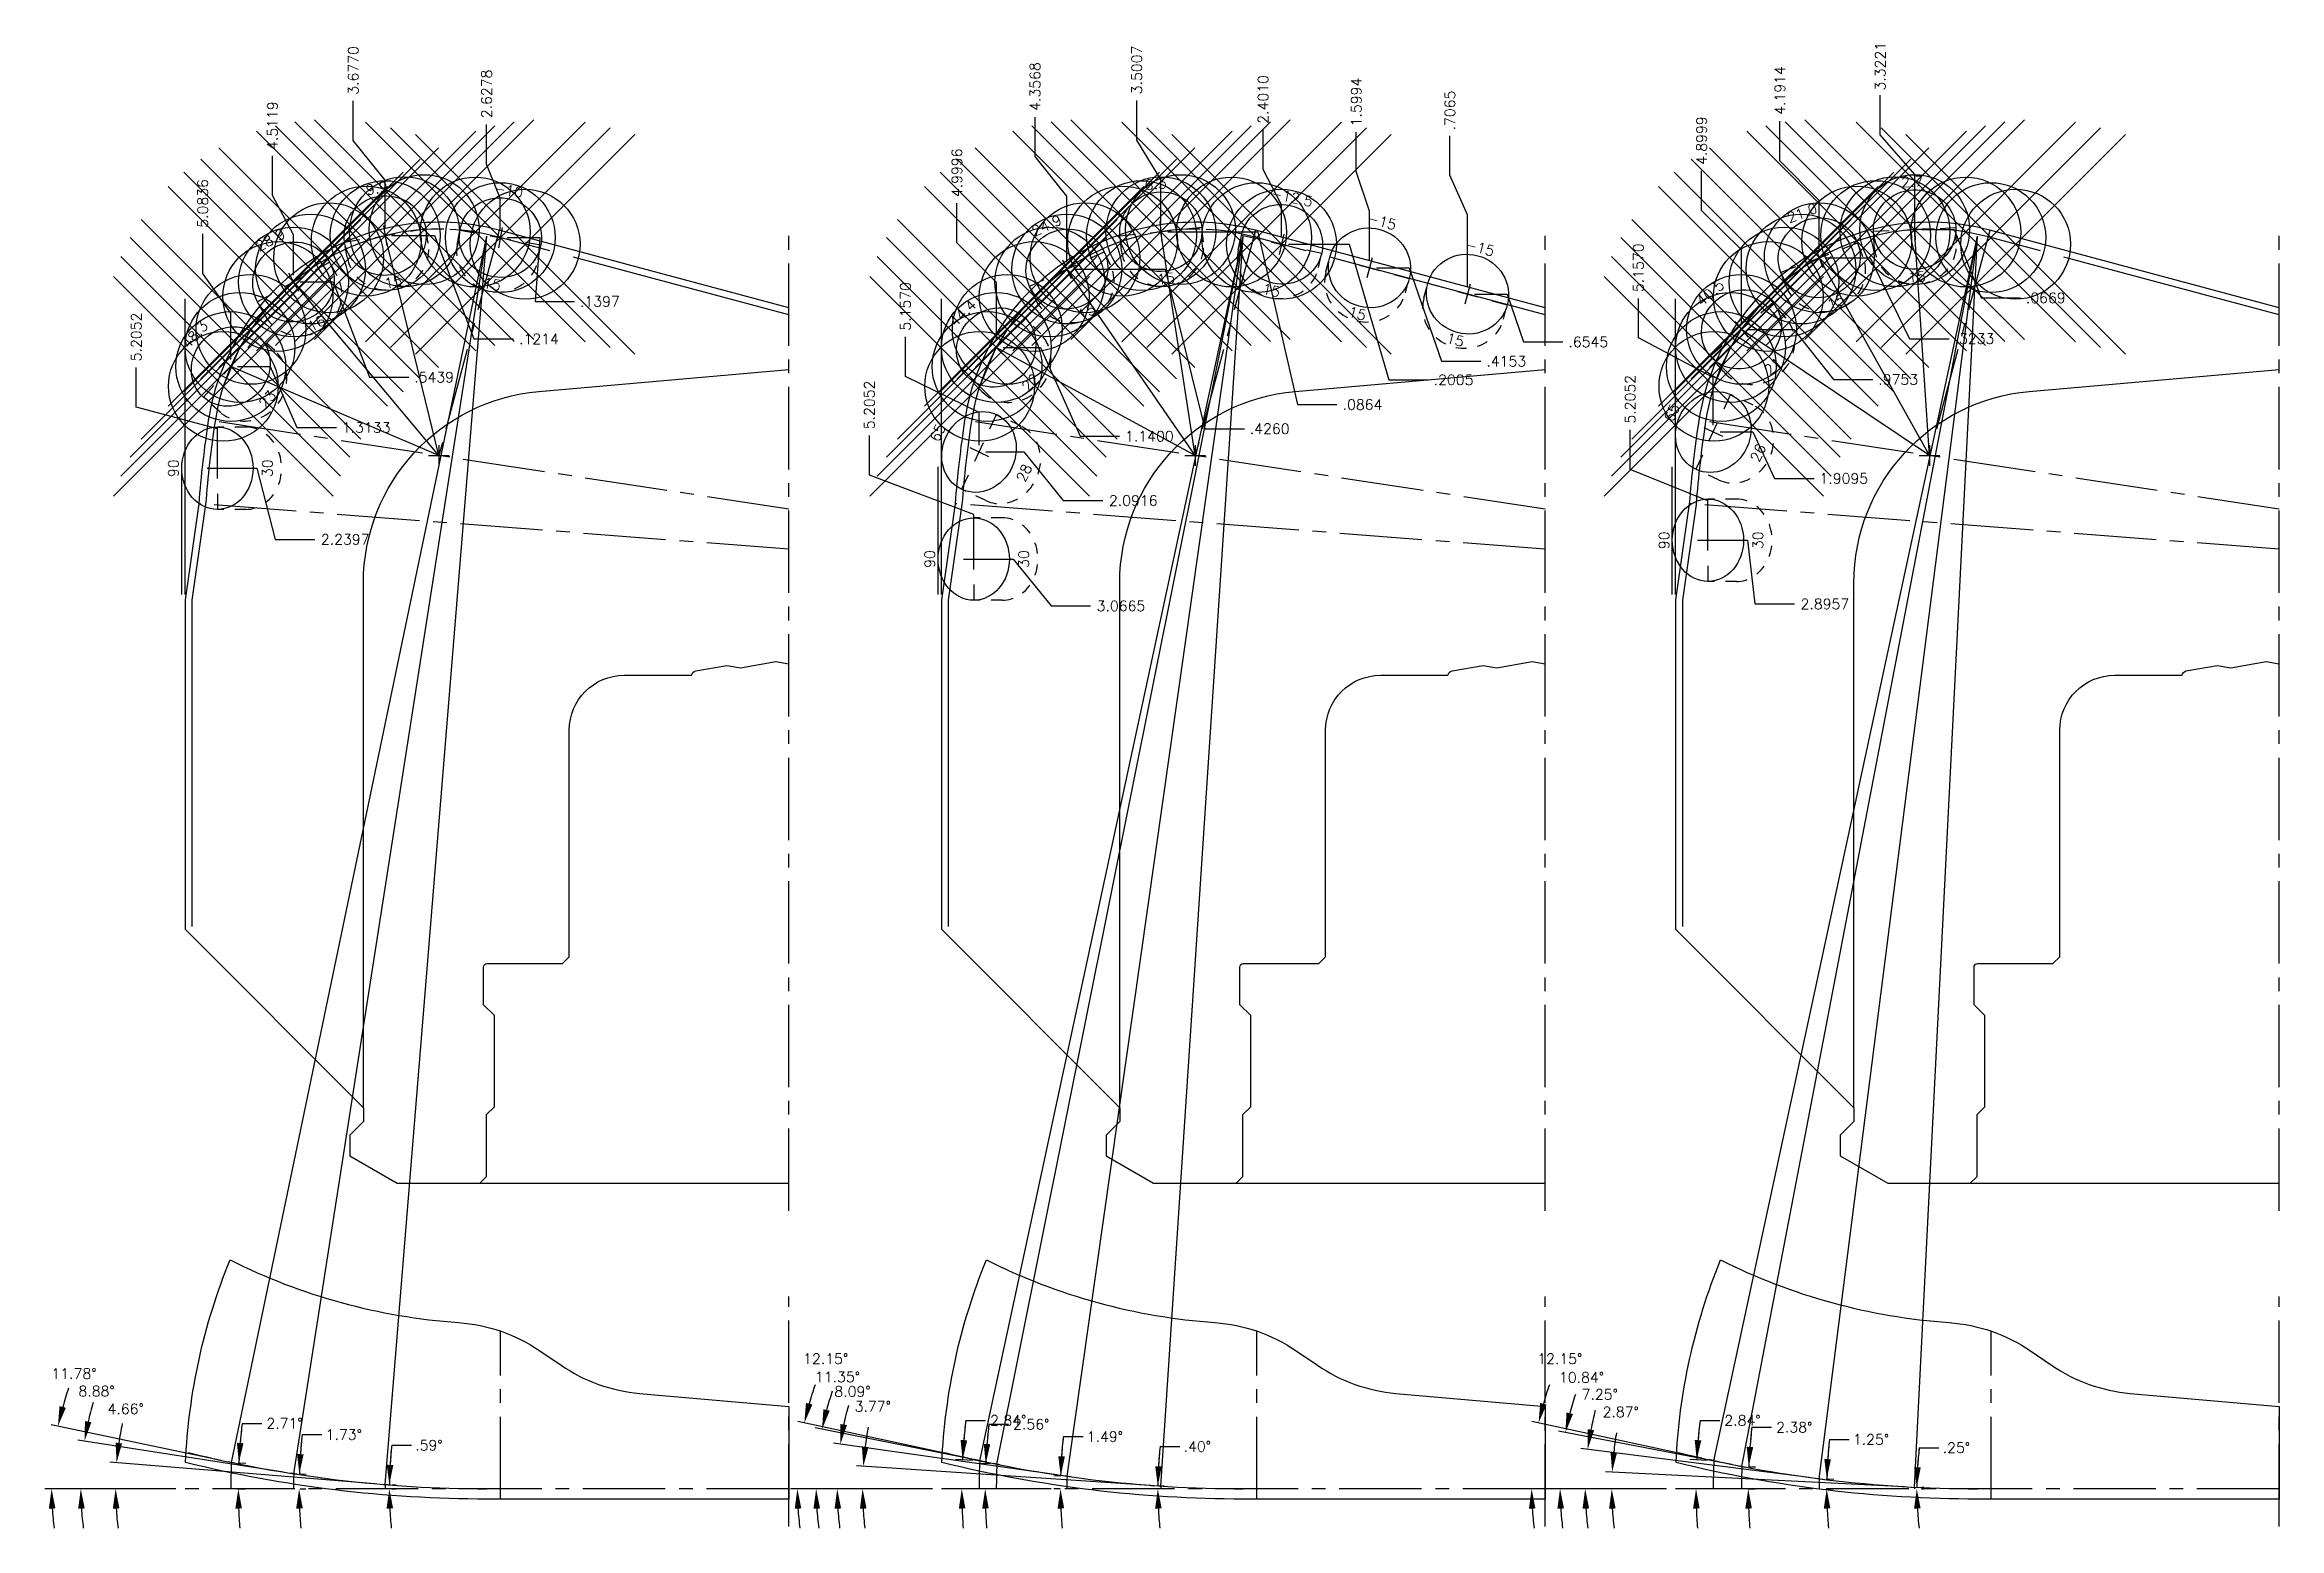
# Model space of a CAD drawing. Extents: x 0 to 80.8, y 22 to 44.
# Drawn here: x 60.46 to 80.82, y 29.25 to 42.76 of the extents above; entities that cross this region are included whole.
import ezdxf
from ezdxf.enums import TextEntityAlignment as Align

# ---------------------------------------------------------------- set-up
doc = ezdxf.new("R2010")
doc.units = 0
doc.header["$MEASUREMENT"] = 0
doc.header["$PDMODE"] = 35
doc.linetypes.add('CENTER2', pattern=[1.125, 0.75, -0.125, 0.125, -0.125])
doc.linetypes.add('HIDDEN2', pattern=[0.1875, 0.125, -0.0625])
doc.layers.get('0').update_dxf_attribs({"linetype": 'CONTINUOUS'})
for name, color, linetype in [('Blade3', 210, 'CONTINUOUS'), ('Blade5', 112, 'CONTINUOUS'), ('CDG-38049R1', 7, 'CONTINUOUS'), ('CLine', 5, 'CENTER2')]:
    doc.layers.add(name, color=color, linetype=linetype)
doc.layers.add('Blade4', color=7, linetype='CONTINUOUS', true_color=0x00cccc)
doc.styles.add('RomanS', font='romans')
doc.dimstyles.new('Copy of Standard', dxfattribs={"dimtxt": 0.094, "dimasz": 0.18, "dimexe": 0.0625, "dimexo": 0.0625, "dimgap": 0.045, "dimtad": 0, "dimtih": 1, "dimtoh": 1, "dimdec": 4, "dimzin": 4, "dimdsep": 46, "dimtxsty": 'RomanS', "dimcen": 0.09, "dimazin": 1, "dimtfac": 1, "dimtdec": 4, "dimtofl": 0, "dimtmove": 0, "dimatfit": 1, "dimfxl": 1, "dimtolj": 1, "dimtzin": 0, "dimarcsym": 0})

msp = doc.modelspace()

# ---------------------------------------------------------------- blocks, each defined once
blk = doc.blocks.new('CMark')
at = {"layer": 'CLine'}
for p, q in [((-0.094, 0), (0.094, 0)), ((0, 0.094), (0, -0.094))]:
    blk.add_line(p, q, dxfattribs=at)
blk = doc.blocks.new('1913@15')
for p, q in [((-0.233, 0), (-0.375, 0)), ((0.233, 0), (0.375, 0))]:
    blk.add_line(p, q)
at = {"color": 8, "linetype": 'HIDDEN2', "ltscale": 0.5}
for p, q in [((-0.375, -0.135), (-0.375, 0)), ((0.375, -0.135), (0.375, 0))]:
    blk.add_line(p, q, dxfattribs=at)
blk.add_ellipse((0, 0), major_axis=(-0.375, 0), ratio=0.965926)
blk.add_ellipse((0, -0.135), major_axis=(-0.375, 0), ratio=0.965926, start_param=0, end_param=3.141593, dxfattribs=at)
blk.add_blockref('CMark', (0, 0))
at = {"style": 'RomanS'}
blk.add_text('15', height=0.094, dxfattribs=at).set_placement((0, -0.43), align=Align.MIDDLE_CENTER)
blk.add_attdef('ANG', text='', height=0.094, dxfattribs=at).set_placement((0, 0.362), align=Align.BOTTOM_CENTER)
blk = doc.blocks.new('1913@23')
for p, q in [((-0.233, 0), (-0.375, 0)), ((0.233, 0), (0.375, 0))]:
    blk.add_line(p, q)
at = {"color": 8, "linetype": 'HIDDEN2', "ltscale": 0.5}
for p, q in [((-0.375, -0.203), (-0.375, 0)), ((0.375, -0.203), (0.375, 0))]:
    blk.add_line(p, q, dxfattribs=at)
blk.add_ellipse((0, 0), major_axis=(-0.375, 0), ratio=0.920507)
blk.add_ellipse((0, -0.203), major_axis=(-0.375, 0), ratio=0.920507, start_param=0, end_param=3.141593, dxfattribs=at)
blk.add_blockref('CMark', (0, 0))
at = {"style": 'RomanS'}
blk.add_text('23', height=0.094, dxfattribs=at).set_placement((0, -0.447), align=Align.MIDDLE_CENTER)
blk.add_attdef('ANG', text='', height=0.094, dxfattribs=at).set_placement((0, 0.362), align=Align.BOTTOM_CENTER)
blk = doc.blocks.new('1913@22')
for p, q in [((-0.233, 0), (-0.375, 0)), ((0.233, 0), (0.375, 0))]:
    blk.add_line(p, q)
at = {"color": 8, "linetype": 'HIDDEN2', "ltscale": 0.5}
for p, q in [((-0.375, -0.195), (-0.375, 0)), ((0.375, -0.195), (0.375, 0))]:
    blk.add_line(p, q, dxfattribs=at)
blk.add_ellipse((0, 0), major_axis=(-0.375, 0), ratio=0.927173)
blk.add_ellipse((0, -0.195), major_axis=(-0.375, 0), ratio=0.927173, start_param=0, end_param=3.141593, dxfattribs=at)
blk.add_blockref('CMark', (0, 0))
at = {"style": 'RomanS'}
blk.add_text('22', height=0.094, dxfattribs=at).set_placement((0, -0.445), align=Align.MIDDLE_CENTER)
blk.add_attdef('ANG', text='', height=0.094, dxfattribs=at).set_placement((0, 0.362), align=Align.BOTTOM_CENTER)
blk = doc.blocks.new('1913@21')
for p, q in [((-0.233, 0), (-0.375, 0)), ((0.233, 0), (0.375, 0))]:
    blk.add_line(p, q)
at = {"color": 8, "linetype": 'HIDDEN2', "ltscale": 0.5}
for p, q in [((-0.375, -0.186), (-0.375, 0)), ((0.375, -0.186), (0.375, 0))]:
    blk.add_line(p, q, dxfattribs=at)
blk.add_ellipse((0, 0), major_axis=(-0.375, 0), ratio=0.933573)
blk.add_ellipse((0, -0.186), major_axis=(-0.375, 0), ratio=0.933573, start_param=0, end_param=3.141593, dxfattribs=at)
blk.add_blockref('CMark', (0, 0))
at = {"style": 'RomanS'}
blk.add_text('21', height=0.094, dxfattribs=at).set_placement((0, -0.443), align=Align.MIDDLE_CENTER)
blk.add_attdef('ANG', text='', height=0.094, dxfattribs=at).set_placement((0, 0.362), align=Align.BOTTOM_CENTER)
blk = doc.blocks.new('*D225')
at = {"color": 0, "lineweight": -2, "transparency": 16777216}
for p, q in [((63.472, 29.656), (61.056, 29.853)), ((61.659, 29.61), (61.046, 29.61))]:
    blk.add_line(p, q, dxfattribs=at)
for start, end in [(168.2717, 171.8056), (183.5339, 187.0678)]:
    blk.add_arc((64.028, 29.61), 2.919, start, end, dxfattribs=at)
at = {"color": 0, "transparency": 16777216}
for points in [[(61.168, 30.023), (61.109, 30.03), (61.118, 29.847)], [(61.084, 29.429), (61.144, 29.431), (61.109, 29.61)]]:
    blk.add_solid(points, dxfattribs=at)
at = {"color": 0, "transparency": 16777216, "insert": (61.201, 30.338), "char_height": 0.094, "attachment_point": 5, "style": 'RomanS'}
blk.add_mtext('\\A1;4.66°', dxfattribs=at)
blk = doc.blocks.new('*D226')
at = {"color": 0, "lineweight": -2, "transparency": 16777216}
for p, q in [((62.639, 29.761), (60.764, 30.054)), ((61.659, 29.61), (60.729, 29.61))]:
    blk.add_line(p, q, dxfattribs=at)
for start, end in [(163.7955, 167.4601), (183.6647, 187.3293)]:
    blk.add_arc((63.607, 29.61), 2.815, start, end, dxfattribs=at)
at = {"color": 0, "transparency": 16777216}
for points in [[(60.889, 30.216), (60.83, 30.227), (60.826, 30.045)], [(60.768, 29.429), (60.828, 29.431), (60.792, 29.61)]]:
    blk.add_solid(points, dxfattribs=at)
at = {"color": 0, "transparency": 16777216, "insert": (60.936, 30.499), "char_height": 0.094, "attachment_point": 5, "style": 'RomanS'}
blk.add_mtext('\\A1;8.88°', dxfattribs=at)
blk = doc.blocks.new('*D227')
at = {"color": 0, "lineweight": -2, "transparency": 16777216}
for p, q in [((62.072, 29.869), (60.523, 30.192)), ((61.659, 29.61), (60.463, 29.61))]:
    blk.add_line(p, q, dxfattribs=at)
for start, end in [(160.8291, 164.5265), (183.6973, 187.3947)]:
    blk.add_arc((63.316, 29.61), 2.79, start, end, dxfattribs=at)
at = {"color": 0, "transparency": 16777216}
for points in [[(60.656, 30.348), (60.598, 30.362), (60.584, 30.18)], [(60.501, 29.429), (60.561, 29.431), (60.526, 29.61)]]:
    blk.add_solid(points, dxfattribs=at)
at = {"color": 0, "transparency": 16777216, "insert": (60.73, 30.659), "char_height": 0.094, "attachment_point": 5, "style": 'RomanS'}
blk.add_mtext('\\A1;11.78°', dxfattribs=at)
blk = doc.blocks.new('*D228')
at = {"color": 0, "lineweight": -2, "transparency": 16777216}
for p, q in [((63.625, 30.007), (63.805, 30.007)), ((63.627, 29.61), (63.665, 29.61)), ((63.628, 29.647), (63.666, 29.647))]:
    blk.add_line(p, q, dxfattribs=at)
for start, end in [(173.7416, 179.4123), (173.7433, 176.5778), (182.8345, 185.669)]:
    blk.add_arc((67.242, 29.61), 3.639, start, end, dxfattribs=at)
at = {"color": 0, "transparency": 16777216}
for points in [[(63.639, 29.826), (63.579, 29.829), (63.603, 29.648)], [(63.577, 29.43), (63.637, 29.431), (63.603, 29.61)]]:
    blk.add_solid(points, dxfattribs=at)
at = {"color": 0, "transparency": 16777216, "insert": (63.964, 30.007), "char_height": 0.094, "attachment_point": 5, "style": 'RomanS'}
blk.add_mtext('\\A1;.59°', dxfattribs=at)
blk = doc.blocks.new('*D229')
at = {"color": 0, "lineweight": -2, "transparency": 16777216}
for p, q in [((62.808, 30.104), (62.988, 30.104)), ((62.795, 29.745), (62.845, 29.743)), ((62.792, 29.61), (62.843, 29.61))]:
    blk.add_line(p, q, dxfattribs=at)
for start, end in [(173.6405, 178.2654), (173.6414, 175.9534), (182.312, 184.624)]:
    blk.add_arc((67.242, 29.61), 4.461, start, end, dxfattribs=at)
at = {"color": 0, "transparency": 16777216}
for points in [[(62.822, 29.924), (62.762, 29.927), (62.783, 29.745)], [(62.754, 29.43), (62.814, 29.431), (62.781, 29.61)]]:
    blk.add_solid(points, dxfattribs=at)
at = {"color": 0, "transparency": 16777216, "insert": (63.188, 30.104), "char_height": 0.094, "attachment_point": 5, "style": 'RomanS'}
blk.add_mtext('\\A1;1.73°', dxfattribs=at)
blk = doc.blocks.new('*D230')
at = {"color": 0, "lineweight": -2, "transparency": 16777216}
for p, q in [((62.262, 30.206), (62.442, 30.206)), ((62.226, 29.847), (62.295, 29.844)), ((62.221, 29.61), (62.289, 29.61))]:
    blk.add_line(p, q, dxfattribs=at)
for start, end in [(173.1794, 177.2932), (173.1801, 175.2366), (182.0565, 184.1131)]:
    blk.add_arc((67.242, 29.61), 5.015, start, end, dxfattribs=at)
at = {"color": 0, "transparency": 16777216}
for points in [[(62.274, 30.025), (62.214, 30.029), (62.232, 29.847)], [(62.2, 29.43), (62.26, 29.431), (62.227, 29.61)]]:
    blk.add_solid(points, dxfattribs=at)
at = {"color": 0, "transparency": 16777216, "insert": (62.648, 30.206), "char_height": 0.094, "attachment_point": 5, "style": 'RomanS'}
blk.add_mtext('\\A1;2.71°', dxfattribs=at)
blk = doc.blocks.new('*D231')
at = {"color": 0, "lineweight": -2, "transparency": 16777216}
for p, q in [((64.489, 41.672), (64.489, 42.032)), ((64.614, 41.362), (64.489, 41.672)), ((64.614, 41.065), (64.614, 41.362))]:
    blk.add_line(p, q, dxfattribs=at)
at = {"color": 0, "transparency": 16777216, "insert": (64.489, 42.31), "char_height": 0.094, "attachment_point": 5, "rotation": 90, "style": 'RomanS'}
blk.add_mtext('\\A1;2.6278', dxfattribs=at)
blk = doc.blocks.new('*D232')
at = {"color": 0, "lineweight": -2, "transparency": 16777216}
for p, q in [((63.274, 41.886), (63.274, 42.246)), ((63.565, 41.526), (63.274, 41.886)), ((63.565, 41.083), (63.565, 41.526))]:
    blk.add_line(p, q, dxfattribs=at)
at = {"color": 0, "transparency": 16777216, "insert": (63.274, 42.524), "char_height": 0.094, "attachment_point": 5, "rotation": 90, "style": 'RomanS'}
blk.add_mtext('\\A1;3.6770', dxfattribs=at)
blk = doc.blocks.new('*D233')
at = {"color": 0, "lineweight": -2, "transparency": 16777216}
for p, q in [((62.538, 41.386), (62.538, 41.746)), ((62.73, 41.026), (62.538, 41.386)), ((62.73, 40.66), (62.73, 41.026))]:
    blk.add_line(p, q, dxfattribs=at)
at = {"color": 0, "transparency": 16777216, "insert": (62.538, 42.021), "char_height": 0.094, "attachment_point": 5, "rotation": 90, "style": 'RomanS'}
blk.add_mtext('\\A1;4.5119', dxfattribs=at)
blk = doc.blocks.new('*D234')
at = {"color": 0, "lineweight": -2, "transparency": 16777216}
for p, q in [((61.903, 40.675), (61.903, 41.035)), ((62.158, 40.315), (61.903, 40.675)), ((62.158, 39.891), (62.158, 40.315))]:
    blk.add_line(p, q, dxfattribs=at)
at = {"color": 0, "transparency": 16777216, "insert": (61.903, 41.313), "char_height": 0.094, "attachment_point": 5, "rotation": 90, "style": 'RomanS'}
blk.add_mtext('\\A1;5.0836', dxfattribs=at)
blk = doc.blocks.new('*D235')
at = {"color": 0, "lineweight": -2, "transparency": 16777216}
for p, q in [((64.677, 41.002), (64.974, 41.002)), ((64.974, 41.002), (64.93, 40.421)), ((64.93, 40.421), (65.29, 40.421))]:
    blk.add_line(p, q, dxfattribs=at)
at = {"color": 0, "transparency": 16777216, "insert": (65.521, 40.421), "char_height": 0.094, "attachment_point": 5, "style": 'RomanS'}
blk.add_mtext('\\A1;.1397', dxfattribs=at)
blk = doc.blocks.new('*D236')
at = {"color": 0, "lineweight": -2, "transparency": 16777216}
for p, q in [((63.627, 41.02), (64.013, 41.02)), ((64.013, 41.02), (64.373, 40.079)), ((64.373, 40.079), (64.733, 40.079))]:
    blk.add_line(p, q, dxfattribs=at)
at = {"color": 0, "transparency": 16777216, "insert": (64.966, 40.079), "char_height": 0.094, "attachment_point": 5, "style": 'RomanS'}
blk.add_mtext('\\A1;.1214', dxfattribs=at)
blk = doc.blocks.new('*D237')
at = {"color": 0, "lineweight": -2, "transparency": 16777216}
for p, q in [((62.792, 40.598), (63.09, 40.598)), ((63.09, 40.598), (63.422, 39.731)), ((63.422, 39.731), (63.782, 39.731))]:
    blk.add_line(p, q, dxfattribs=at)
at = {"color": 0, "transparency": 16777216, "insert": (64.011, 39.731), "char_height": 0.094, "attachment_point": 5, "style": 'RomanS'}
blk.add_mtext('\\A1;.5439', dxfattribs=at)
blk = doc.blocks.new('*D238')
at = {"color": 0, "lineweight": -2, "transparency": 16777216}
for p, q in [((62.221, 39.828), (62.518, 39.828)), ((62.518, 39.828), (62.761, 39.273)), ((62.761, 39.273), (63.121, 39.273))]:
    blk.add_line(p, q, dxfattribs=at)
at = {"color": 0, "transparency": 16777216, "insert": (63.392, 39.273), "char_height": 0.094, "attachment_point": 5, "style": 'RomanS'}
blk.add_mtext('\\A1;1.3133', dxfattribs=at)
blk = doc.blocks.new('*D239')
at = {"color": 0, "lineweight": -2, "transparency": 16777216}
for p, q in [((70.625, 29.995), (70.805, 29.995)), ((70.569, 29.635), (70.542, 29.636)), ((70.569, 29.61), (70.542, 29.61))]:
    blk.add_line(p, q, dxfattribs=at)
for start, end in [(173.7459, 179.5953), (173.7478, 176.6715), (182.9238, 185.8475)]:
    blk.add_arc((74.132, 29.61), 3.528, start, end, dxfattribs=at)
at = {"color": 0, "transparency": 16777216}
for points in [[(70.64, 29.814), (70.58, 29.816), (70.604, 29.635)], [(70.579, 29.43), (70.639, 29.431), (70.604, 29.61)]]:
    blk.add_solid(points, dxfattribs=at)
at = {"color": 0, "transparency": 16777216, "insert": (70.964, 29.995), "char_height": 0.094, "attachment_point": 5, "style": 'RomanS'}
blk.add_mtext('\\A1;.40°', dxfattribs=at)
blk = doc.blocks.new('*D240')
at = {"color": 0, "lineweight": -2, "transparency": 16777216}
for p, q in [((69.743, 30.085), (69.923, 30.085)), ((69.714, 29.725), (69.656, 29.727)), ((69.713, 29.61), (69.655, 29.61))]:
    blk.add_line(p, q, dxfattribs=at)
for start, end in [(173.8333, 178.5067), (173.8343, 176.1705), (182.3362, 184.6725)]:
    blk.add_arc((74.132, 29.61), 4.415, start, end, dxfattribs=at)
at = {"color": 0, "transparency": 16777216}
for points in [[(69.757, 29.904), (69.697, 29.907), (69.719, 29.725)], [(69.691, 29.43), (69.751, 29.431), (69.717, 29.61)]]:
    blk.add_solid(points, dxfattribs=at)
at = {"color": 0, "transparency": 16777216, "insert": (70.122, 30.085), "char_height": 0.094, "attachment_point": 5, "style": 'RomanS'}
blk.add_mtext('\\A1;1.49°', dxfattribs=at)
blk = doc.blocks.new('*D241')
at = {"color": 0, "lineweight": -2, "transparency": 16777216}
for p, q in [((69.065, 30.197), (69.245, 30.197)), ((69.075, 29.836), (68.974, 29.841)), ((69.07, 29.61), (68.969, 29.61))]:
    blk.add_line(p, q, dxfattribs=at)
for start, end in [(173.3985, 177.4431), (173.3992, 175.4211), (182.022, 184.0439)]:
    blk.add_arc((74.132, 29.61), 5.101, start, end, dxfattribs=at)
at = {"color": 0, "transparency": 16777216}
for points in [[(69.077, 30.016), (69.018, 30.019), (69.036, 29.838)], [(69.004, 29.43), (69.064, 29.431), (69.031, 29.61)]]:
    blk.add_solid(points, dxfattribs=at)
at = {"color": 0, "transparency": 16777216, "insert": (69.451, 30.197), "char_height": 0.094, "attachment_point": 5, "style": 'RomanS'}
blk.add_mtext('\\A1;2.56°', dxfattribs=at)
blk = doc.blocks.new('*D242')
at = {"color": 0, "lineweight": -2, "transparency": 16777216}
for p, q in [((70.538, 29.641), (67.859, 29.818)), ((68.55, 29.61), (67.852, 29.61))]:
    blk.add_line(p, q, dxfattribs=at)
for start, end in [(169.5548, 172.8908), (183.336, 186.6719)]:
    blk.add_arc((71.006, 29.61), 3.092, start, end, dxfattribs=at)
at = {"color": 0, "transparency": 16777216}
for points in [[(67.968, 29.99), (67.908, 29.996), (67.921, 29.814)], [(67.89, 29.429), (67.95, 29.431), (67.914, 29.61)]]:
    blk.add_solid(points, dxfattribs=at)
at = {"color": 0, "transparency": 16777216, "insert": (68.007, 30.36), "char_height": 0.094, "attachment_point": 5, "style": 'RomanS'}
blk.add_mtext('\\A1;3.77°', dxfattribs=at)
blk = doc.blocks.new('*D243')
at = {"color": 0, "lineweight": -2, "transparency": 16777216}
for p, q in [((69.684, 29.737), (67.65, 30.026)), ((68.55, 29.61), (67.621, 29.61))]:
    blk.add_line(p, q, dxfattribs=at)
for start, end in [(164.7765, 168.3428), (183.5663, 187.1326)]:
    blk.add_arc((70.575, 29.61), 2.892, start, end, dxfattribs=at)
at = {"color": 0, "transparency": 16777216}
for points in [[(67.772, 30.19), (67.713, 30.2), (67.712, 30.017)], [(67.659, 29.429), (67.719, 29.431), (67.683, 29.61)]]:
    blk.add_solid(points, dxfattribs=at)
at = {"color": 0, "transparency": 16777216, "insert": (67.822, 30.496), "char_height": 0.094, "attachment_point": 5, "style": 'RomanS'}
blk.add_mtext('\\A1;8.09°', dxfattribs=at)
blk = doc.blocks.new('*D244')
at = {"color": 0, "lineweight": -2, "transparency": 16777216}
for p, q in [((69.046, 29.852), (67.483, 30.165)), ((68.55, 29.61), (67.428, 29.61))]:
    blk.add_line(p, q, dxfattribs=at)
for start, end in [(161.1706, 164.9107), (183.74, 187.4801)]:
    blk.add_arc((70.249, 29.61), 2.758, start, end, dxfattribs=at)
at = {"color": 0, "transparency": 16777216}
for points in [[(67.615, 30.321), (67.557, 30.335), (67.545, 30.153)], [(67.467, 29.429), (67.527, 29.431), (67.491, 29.61)]]:
    blk.add_solid(points, dxfattribs=at)
at = {"color": 0, "transparency": 16777216, "insert": (67.686, 30.629), "char_height": 0.094, "attachment_point": 5, "style": 'RomanS'}
blk.add_mtext('\\A1;11.35°', dxfattribs=at)
blk = doc.blocks.new('*D245')
at = {"color": 0, "lineweight": -2, "transparency": 16777216}
for p, q in [((73.265, 41.569), (73.265, 41.929)), ((73.426, 41.209), (73.265, 41.569)), ((73.426, 40.55), (73.426, 41.209))]:
    blk.add_line(p, q, dxfattribs=at)
at = {"color": 0, "transparency": 16777216, "insert": (73.265, 42.159), "char_height": 0.094, "attachment_point": 5, "rotation": 90, "style": 'RomanS'}
blk.add_mtext('\\A1;.7065', dxfattribs=at)
blk = doc.blocks.new('*D246')
at = {"color": 0, "lineweight": -2, "transparency": 16777216}
for p, q in [((72.412, 41.603), (72.412, 41.963)), ((72.533, 41.243), (72.412, 41.603)), ((72.533, 40.789), (72.533, 41.243))]:
    blk.add_line(p, q, dxfattribs=at)
at = {"color": 0, "transparency": 16777216, "insert": (72.412, 42.236), "char_height": 0.094, "attachment_point": 5, "rotation": 90, "style": 'RomanS'}
blk.add_mtext('\\A1;1.5994', dxfattribs=at)
blk = doc.blocks.new('*D247')
at = {"color": 0, "lineweight": -2, "transparency": 16777216}
for p, q in [((71.563, 41.622), (71.563, 41.982)), ((71.731, 41.301), (71.563, 41.622)), ((71.731, 41.004), (71.731, 41.301))]:
    blk.add_line(p, q, dxfattribs=at)
at = {"color": 0, "transparency": 16777216, "insert": (71.563, 42.26), "char_height": 0.094, "attachment_point": 5, "rotation": 90, "style": 'RomanS'}
blk.add_mtext('\\A1;2.4010', dxfattribs=at)
blk = doc.blocks.new('*D248')
at = {"color": 0, "lineweight": -2, "transparency": 16777216}
for p, q in [((70.412, 41.89), (70.412, 42.25)), ((70.631, 41.53), (70.412, 41.89)), ((70.631, 41.118), (70.631, 41.53))]:
    blk.add_line(p, q, dxfattribs=at)
at = {"color": 0, "transparency": 16777216, "insert": (70.412, 42.528), "char_height": 0.094, "attachment_point": 5, "rotation": 90, "style": 'RomanS'}
blk.add_mtext('\\A1;3.5007', dxfattribs=at)
blk = doc.blocks.new('*D249')
at = {"color": 0, "lineweight": -2, "transparency": 16777216}
for p, q in [((69.485, 41.739), (69.485, 42.099)), ((69.775, 41.379), (69.485, 41.739)), ((69.775, 40.778), (69.775, 41.379))]:
    blk.add_line(p, q, dxfattribs=at)
at = {"color": 0, "transparency": 16777216, "insert": (69.485, 42.377), "char_height": 0.094, "attachment_point": 5, "rotation": 90, "style": 'RomanS'}
blk.add_mtext('\\A1;4.3568', dxfattribs=at)
blk = doc.blocks.new('*D250')
at = {"color": 0, "lineweight": -2, "transparency": 16777216}
for p, q in [((68.773, 40.954), (68.773, 41.314)), ((69.133, 40.594), (68.773, 40.954)), ((69.133, 40.064), (69.133, 40.594))]:
    blk.add_line(p, q, dxfattribs=at)
at = {"color": 0, "transparency": 16777216, "insert": (68.773, 41.592), "char_height": 0.094, "attachment_point": 5, "rotation": 90, "style": 'RomanS'}
blk.add_mtext('\\A1;4.9996', dxfattribs=at)
blk = doc.blocks.new('*D251')
at = {"color": 0, "lineweight": -2, "transparency": 16777216}
for p, q in [((73.488, 40.487), (73.786, 40.487)), ((73.786, 40.487), (73.935, 40.052)), ((73.935, 40.052), (74.295, 40.052))]:
    blk.add_line(p, q, dxfattribs=at)
at = {"color": 0, "transparency": 16777216, "insert": (74.526, 40.052), "char_height": 0.094, "attachment_point": 5, "style": 'RomanS'}
blk.add_mtext('\\A1;.6545', dxfattribs=at)
blk = doc.blocks.new('*D252')
at = {"color": 0, "lineweight": -2, "transparency": 16777216}
for p, q in [((72.595, 40.727), (72.893, 40.727)), ((72.893, 40.727), (73.188, 39.876)), ((73.188, 39.876), (73.548, 39.876))]:
    blk.add_line(p, q, dxfattribs=at)
at = {"color": 0, "transparency": 16777216, "insert": (73.779, 39.876), "char_height": 0.094, "attachment_point": 5, "style": 'RomanS'}
blk.add_mtext('\\A1;.4153', dxfattribs=at)
blk = doc.blocks.new('*D253')
at = {"color": 0, "lineweight": -2, "transparency": 16777216}
for p, q in [((71.794, 40.941), (72.347, 40.941)), ((72.347, 40.941), (72.707, 39.707)), ((72.707, 39.707), (73.067, 39.707))]:
    blk.add_line(p, q, dxfattribs=at)
at = {"color": 0, "transparency": 16777216, "insert": (73.298, 39.707), "char_height": 0.094, "attachment_point": 5, "style": 'RomanS'}
blk.add_mtext('\\A1;.2005', dxfattribs=at)
blk = doc.blocks.new('*D254')
at = {"color": 0, "lineweight": -2, "transparency": 16777216}
for p, q in [((70.694, 41.055), (71.516, 41.055)), ((71.516, 41.055), (71.876, 39.481)), ((71.876, 39.481), (72.236, 39.481))]:
    blk.add_line(p, q, dxfattribs=at)
at = {"color": 0, "transparency": 16777216, "insert": (72.469, 39.481), "char_height": 0.094, "attachment_point": 5, "style": 'RomanS'}
blk.add_mtext('\\A1;.0864', dxfattribs=at)
blk = doc.blocks.new('*D255')
at = {"color": 0, "lineweight": -2, "transparency": 16777216}
for p, q in [((69.838, 40.716), (70.672, 40.716)), ((70.672, 40.716), (71.032, 39.262)), ((71.032, 39.262), (71.392, 39.262))]:
    blk.add_line(p, q, dxfattribs=at)
at = {"color": 0, "transparency": 16777216, "insert": (71.623, 39.262), "char_height": 0.094, "attachment_point": 5, "style": 'RomanS'}
blk.add_mtext('\\A1;.4260', dxfattribs=at)
blk = doc.blocks.new('*D256')
at = {"color": 0, "lineweight": -2, "transparency": 16777216}
for p, q in [((69.195, 40.002), (69.536, 40.002)), ((69.536, 40.002), (69.896, 39.193)), ((69.896, 39.193), (70.256, 39.193))]:
    blk.add_line(p, q, dxfattribs=at)
at = {"color": 0, "transparency": 16777216, "insert": (70.527, 39.193), "char_height": 0.094, "attachment_point": 5, "style": 'RomanS'}
blk.add_mtext('\\A1;1.1400', dxfattribs=at)
blk = doc.blocks.new('*D257')
at = {"color": 0, "lineweight": -2, "transparency": 16777216}
for p, q in [((77.405, 29.629), (74.681, 29.766)), ((75.238, 29.61), (74.677, 29.61))]:
    blk.add_line(p, q, dxfattribs=at)
for start, end in [(170.3506, 173.738), (183.3873, 186.7747)]:
    blk.add_arc((77.784, 29.61), 3.045, start, end, dxfattribs=at)
at = {"color": 0, "transparency": 16777216}
for points in [[(74.787, 29.94), (74.728, 29.945), (74.743, 29.763)], [(74.715, 29.429), (74.775, 29.431), (74.739, 29.61)]]:
    blk.add_solid(points, dxfattribs=at)
at = {"color": 0, "transparency": 16777216, "insert": (74.821, 30.31), "char_height": 0.094, "attachment_point": 5, "style": 'RomanS'}
blk.add_mtext('\\A1;2.87°', dxfattribs=at)
blk = doc.blocks.new('*D258')
at = {"color": 0, "lineweight": -2, "transparency": 16777216}
for p, q in [((76.537, 29.713), (74.458, 29.978)), ((75.238, 29.61), (74.435, 29.61))]:
    blk.add_line(p, q, dxfattribs=at)
for start, end in [(165.5076, 169.1263), (183.6188, 187.2375)]:
    blk.add_arc((77.348, 29.61), 2.85, start, end, dxfattribs=at)
at = {"color": 0, "transparency": 16777216}
for points in [[(74.578, 30.143), (74.519, 30.153), (74.52, 29.97)], [(74.473, 29.429), (74.533, 29.431), (74.497, 29.61)]]:
    blk.add_solid(points, dxfattribs=at)
at = {"color": 0, "transparency": 16777216, "insert": (74.63, 30.469), "char_height": 0.094, "attachment_point": 5, "style": 'RomanS'}
blk.add_mtext('\\A1;7.25°', dxfattribs=at)
blk = doc.blocks.new('*D259')
at = {"color": 0, "lineweight": -2, "transparency": 16777216}
for p, q in [((75.833, 29.832), (74.255, 30.134)), ((75.238, 29.61), (74.205, 29.61))]:
    blk.add_line(p, q, dxfattribs=at)
for start, end in [(161.5735, 165.3655), (183.792, 187.584)]:
    blk.add_arc((76.988, 29.61), 2.72, start, end, dxfattribs=at)
at = {"color": 0, "transparency": 16777216}
for points in [[(74.386, 30.291), (74.327, 30.304), (74.317, 30.122)], [(74.244, 29.429), (74.304, 29.431), (74.268, 29.61)]]:
    blk.add_solid(points, dxfattribs=at)
at = {"color": 0, "transparency": 16777216, "insert": (74.464, 30.624), "char_height": 0.094, "attachment_point": 5, "style": 'RomanS'}
blk.add_mtext('\\A1;10.84°', dxfattribs=at)
blk = doc.blocks.new('*D260')
at = {"color": 0, "lineweight": -2, "transparency": 16777216}
for p, q in [((77.539, 29.984), (77.719, 29.984)), ((77.561, 29.624), (77.581, 29.624)), ((77.561, 29.61), (77.581, 29.61))]:
    blk.add_line(p, q, dxfattribs=at)
for start, end in [(173.5036, 179.7524), (173.5059, 176.6292), (183.1232, 186.2465)]:
    blk.add_arc((80.821, 29.61), 3.302, start, end, dxfattribs=at)
at = {"color": 0, "transparency": 16777216}
for points in [[(77.554, 29.804), (77.494, 29.805), (77.518, 29.625)], [(77.493, 29.43), (77.553, 29.431), (77.518, 29.61)]]:
    blk.add_solid(points, dxfattribs=at)
at = {"color": 0, "transparency": 16777216, "insert": (77.879, 29.984), "char_height": 0.094, "attachment_point": 5, "style": 'RomanS'}
blk.add_mtext('\\A1;.25°', dxfattribs=at)
blk = doc.blocks.new('*D261')
at = {"color": 0, "lineweight": -2, "transparency": 16777216}
for p, q in [((76.722, 30.059), (76.902, 30.059)), ((76.692, 29.61), (76.76, 29.61)), ((76.693, 29.7), (76.761, 29.699))]:
    blk.add_line(p, q, dxfattribs=at)
for start, end in [(173.7476, 178.7516), (173.7487, 176.2502), (182.5014, 185.0029)]:
    blk.add_arc((80.821, 29.61), 4.123, start, end, dxfattribs=at)
at = {"color": 0, "transparency": 16777216}
for points in [[(76.736, 29.879), (76.676, 29.881), (76.698, 29.7)], [(76.671, 29.43), (76.731, 29.431), (76.697, 29.61)]]:
    blk.add_solid(points, dxfattribs=at)
at = {"color": 0, "transparency": 16777216, "insert": (77.101, 30.059), "char_height": 0.094, "attachment_point": 5, "style": 'RomanS'}
blk.add_mtext('\\A1;1.25°', dxfattribs=at)
blk = doc.blocks.new('*D262')
at = {"color": 0, "lineweight": -2, "transparency": 16777216}
for p, q in [((76.016, 30.17), (76.196, 30.17)), ((75.988, 29.811), (76.05, 29.809)), ((75.983, 29.61), (76.046, 29.61))]:
    blk.add_line(p, q, dxfattribs=at)
for start, end in [(173.3535, 177.6183), (173.3543, 175.4863), (182.132, 184.264)]:
    blk.add_arc((80.821, 29.61), 4.838, start, end, dxfattribs=at)
at = {"color": 0, "transparency": 16777216}
for points in [[(76.028, 29.989), (75.968, 29.993), (75.987, 29.811)], [(75.956, 29.43), (76.016, 29.431), (75.983, 29.61)]]:
    blk.add_solid(points, dxfattribs=at)
at = {"color": 0, "transparency": 16777216, "insert": (76.402, 30.17), "char_height": 0.094, "attachment_point": 5, "style": 'RomanS'}
blk.add_mtext('\\A1;2.38°', dxfattribs=at)
blk = doc.blocks.new('*D263')
at = {"color": 0, "lineweight": -2, "transparency": 16777216}
for p, q in [((77.185, 41.938), (77.185, 42.298)), ((77.499, 41.578), (77.185, 41.938)), ((77.499, 41.137), (77.499, 41.578))]:
    blk.add_line(p, q, dxfattribs=at)
at = {"color": 0, "transparency": 16777216, "insert": (77.185, 42.562), "char_height": 0.094, "attachment_point": 5, "rotation": 90, "style": 'RomanS'}
blk.add_mtext('\\A1;3.3221', dxfattribs=at)
blk = doc.blocks.new('*D264')
at = {"color": 0, "lineweight": -2, "transparency": 16777216}
for p, q in [((76.271, 41.701), (76.271, 42.061)), ((76.629, 41.341), (76.271, 41.701)), ((76.629, 40.881), (76.629, 41.341))]:
    blk.add_line(p, q, dxfattribs=at)
at = {"color": 0, "transparency": 16777216, "insert": (76.271, 42.341), "char_height": 0.094, "attachment_point": 5, "rotation": 90, "style": 'RomanS'}
blk.add_mtext('\\A1;4.1914', dxfattribs=at)
blk = doc.blocks.new('*D265')
at = {"color": 0, "lineweight": -2, "transparency": 16777216}
for p, q in [((75.558, 41.25), (75.558, 41.61)), ((75.921, 40.89), (75.558, 41.25)), ((75.921, 40.229), (75.921, 40.89))]:
    blk.add_line(p, q, dxfattribs=at)
at = {"color": 0, "transparency": 16777216, "insert": (75.558, 41.885), "char_height": 0.094, "attachment_point": 5, "rotation": 90, "style": 'RomanS'}
blk.add_mtext('\\A1;4.8999', dxfattribs=at)
blk = doc.blocks.new('*D266')
at = {"color": 0, "lineweight": -2, "transparency": 16777216}
for p, q in [((77.561, 41.075), (77.859, 41.075)), ((77.859, 41.075), (78.104, 40.453)), ((78.104, 40.453), (78.464, 40.453))]:
    blk.add_line(p, q, dxfattribs=at)
at = {"color": 0, "transparency": 16777216, "insert": (78.693, 40.453), "char_height": 0.094, "attachment_point": 5, "style": 'RomanS'}
blk.add_mtext('\\A1;.0669', dxfattribs=at)
blk = doc.blocks.new('*D267')
at = {"color": 0, "lineweight": -2, "transparency": 16777216}
for p, q in [((76.692, 40.818), (77.092, 40.818)), ((77.092, 40.818), (77.452, 40.081)), ((77.452, 40.081), (77.812, 40.081))]:
    blk.add_line(p, q, dxfattribs=at)
at = {"color": 0, "transparency": 16777216, "insert": (78.043, 40.081), "char_height": 0.094, "attachment_point": 5, "style": 'RomanS'}
blk.add_mtext('\\A1;.3233', dxfattribs=at)
blk = doc.blocks.new('*D268')
at = {"color": 0, "lineweight": -2, "transparency": 16777216}
for p, q in [((75.983, 40.166), (76.398, 40.166)), ((76.398, 40.166), (76.758, 39.71)), ((76.758, 39.71), (77.118, 39.71))]:
    blk.add_line(p, q, dxfattribs=at)
at = {"color": 0, "transparency": 16777216, "insert": (77.349, 39.71), "char_height": 0.094, "attachment_point": 5, "style": 'RomanS'}
blk.add_mtext('\\A1;.9753', dxfattribs=at)
blk = doc.blocks.new('1913@26')
for p, q in [((-0.233, 0), (-0.375, 0)), ((0.233, 0), (0.375, 0))]:
    blk.add_line(p, q)
at = {"color": 8, "linetype": 'HIDDEN2', "ltscale": 0.5}
for p, q in [((-0.375, -0.228), (-0.375, 0)), ((0.375, -0.228), (0.375, 0))]:
    blk.add_line(p, q, dxfattribs=at)
blk.add_ellipse((0, 0), major_axis=(-0.375, 0), ratio=0.8988)
blk.add_ellipse((0, -0.228), major_axis=(-0.375, 0), ratio=0.8988, start_param=0, end_param=3.141593, dxfattribs=at)
blk.add_blockref('CMark', (0, 0))
at = {"style": 'RomanS'}
blk.add_text('26', height=0.094, dxfattribs=at).set_placement((0, -0.451), align=Align.MIDDLE_CENTER)
blk.add_attdef('ANG', text='', height=0.094, dxfattribs=at).set_placement((0, 0.34), align=Align.BOTTOM_CENTER)
blk = doc.blocks.new('*D297')
at = {"color": 0, "lineweight": -2, "transparency": 16777216}
for p, q in [((75.561, 29.889), (74.012, 30.223)), ((75.238, 29.61), (73.946, 29.61))]:
    blk.add_line(p, q, dxfattribs=at)
for start, end in [(160.6062, 164.2281), (183.6219, 187.2438)]:
    blk.add_arc((76.857, 29.61), 2.848, start, end, dxfattribs=at)
at = {"color": 0, "transparency": 16777216}
for points in [[(74.145, 30.377), (74.087, 30.392), (74.073, 30.21)], [(73.985, 29.429), (74.044, 29.431), (74.009, 29.61)]]:
    blk.add_solid(points, dxfattribs=at)
at = {"color": 0, "transparency": 16777216, "insert": (74.266, 30.794), "char_height": 0.094, "attachment_point": 5, "style": 'RomanS'}
blk.add_mtext('\\A1;12.15°', dxfattribs=at)
blk = doc.blocks.new('*D298')
at = {"color": 0, "lineweight": -2, "transparency": 16777216}
for p, q in [((75.543, 30.232), (75.723, 30.232)), ((75.608, 29.869), (75.451, 29.877)), ((75.601, 29.61), (75.444, 29.61))]:
    blk.add_line(p, q, dxfattribs=at)
for start, end in [(173.2777, 177.1602), (173.2783, 175.2192), (181.9409, 183.8819)]:
    blk.add_arc((80.821, 29.61), 5.314, start, end, dxfattribs=at)
at = {"color": 0, "transparency": 16777216}
for points in [[(75.555, 30.051), (75.495, 30.055), (75.513, 29.874)], [(75.48, 29.43), (75.54, 29.431), (75.507, 29.61)]]:
    blk.add_solid(points, dxfattribs=at)
at = {"color": 0, "transparency": 16777216, "insert": (75.93, 30.232), "char_height": 0.094, "attachment_point": 5, "style": 'RomanS'}
blk.add_mtext('\\A1;2.84°', dxfattribs=at)
blk = doc.blocks.new('*D299')
at = {"color": 0, "lineweight": -2, "transparency": 16777216}
for p, q in [((74.982, 40.089), (74.982, 40.449)), ((75.664, 39.729), (74.982, 40.089)), ((75.664, 39.295), (75.664, 39.729))]:
    blk.add_line(p, q, dxfattribs=at)
at = {"color": 0, "transparency": 16777216, "insert": (74.982, 40.727), "char_height": 0.094, "attachment_point": 5, "rotation": 90, "style": 'RomanS'}
blk.add_mtext('\\A1;5.1570', dxfattribs=at)
blk = doc.blocks.new('*D300')
at = {"color": 0, "lineweight": -2, "transparency": 16777216}
for p, q in [((75.726, 39.232), (76.024, 39.232)), ((76.024, 39.232), (76.222, 38.809)), ((76.222, 38.809), (76.582, 38.809))]:
    blk.add_line(p, q, dxfattribs=at)
at = {"color": 0, "transparency": 16777216, "insert": (76.853, 38.809), "char_height": 0.094, "attachment_point": 5, "style": 'RomanS'}
blk.add_mtext('\\A1;1.9095', dxfattribs=at)
blk = doc.blocks.new('1913@30')
at = {"color": 8, "linetype": 'HIDDEN2', "ltscale": 0.5}
for p, q in [((-0.375, -0.26), (-0.375, 0)), ((0.375, -0.26), (0.375, 0))]:
    blk.add_line(p, q, dxfattribs=at)
for p, q in [((-0.233, 0), (-0.375, 0)), ((0.233, 0), (0.375, 0))]:
    blk.add_line(p, q)
blk.add_ellipse((0, 0), major_axis=(-0.375, 0), ratio=0.866025)
blk.add_ellipse((0, -0.26), major_axis=(-0.375, 0), ratio=0.866025, start_param=0, end_param=3.141593, dxfattribs=at)
blk.add_blockref('CMark', (0, 0))
at = {"style": 'RomanS'}
blk.add_text('30', height=0.094, dxfattribs=at).set_placement((0, -0.455), align=Align.MIDDLE_CENTER)
blk.add_attdef('ANG', text='', height=0.094, dxfattribs=at).set_placement((0, 0.325), align=Align.BOTTOM_CENTER)
blk = doc.blocks.new('*D301')
at = {"color": 0, "lineweight": -2, "transparency": 16777216}
for p, q in [((74.907, 38.892), (74.907, 39.252)), ((75.615, 38.606), (74.907, 38.892)), ((75.615, 38.309), (75.615, 38.606))]:
    blk.add_line(p, q, dxfattribs=at)
at = {"color": 0, "transparency": 16777216, "insert": (74.907, 39.53), "char_height": 0.094, "attachment_point": 5, "rotation": 90, "style": 'RomanS'}
blk.add_mtext('\\A1;5.2052', dxfattribs=at)
blk = doc.blocks.new('*D302')
at = {"color": 0, "lineweight": -2, "transparency": 16777216}
for p, q in [((75.678, 38.246), (75.975, 38.246)), ((75.975, 38.246), (76.044, 37.666)), ((76.044, 37.666), (76.404, 37.666))]:
    blk.add_line(p, q, dxfattribs=at)
at = {"color": 0, "transparency": 16777216, "insert": (76.681, 37.666), "char_height": 0.094, "attachment_point": 5, "style": 'RomanS'}
blk.add_mtext('\\A1;2.8957', dxfattribs=at)
blk = doc.blocks.new('1913@28')
for p, q in [((-0.233, 0), (-0.375, 0)), ((0.233, 0), (0.375, 0))]:
    blk.add_line(p, q)
at = {"color": 8, "linetype": 'HIDDEN2', "ltscale": 0.5}
for p, q in [((-0.375, -0.244), (-0.375, 0)), ((0.375, -0.244), (0.375, 0))]:
    blk.add_line(p, q, dxfattribs=at)
blk.add_ellipse((0, 0), major_axis=(-0.375, 0), ratio=0.88296)
blk.add_ellipse((0, -0.244), major_axis=(-0.375, 0), ratio=0.88296, start_param=0, end_param=3.141593, dxfattribs=at)
blk.add_blockref('CMark', (0, 0))
at = {"style": 'RomanS'}
blk.add_text('28', height=0.094, dxfattribs=at).set_placement((0, -0.453), align=Align.MIDDLE_CENTER)
blk.add_attdef('ANG', text='', height=0.094, dxfattribs=at).set_placement((0, 0.34), align=Align.BOTTOM_CENTER)
blk = doc.blocks.new('*D305')
at = {"color": 0, "lineweight": -2, "transparency": 16777216}
for p, q in [((68.872, 29.889), (67.323, 30.223)), ((68.55, 29.61), (67.258, 29.61))]:
    blk.add_line(p, q, dxfattribs=at)
for start, end in [(160.6062, 164.2281), (183.6219, 187.2438)]:
    blk.add_arc((70.168, 29.61), 2.848, start, end, dxfattribs=at)
at = {"color": 0, "transparency": 16777216}
for points in [[(67.457, 30.377), (67.398, 30.392), (67.384, 30.21)], [(67.296, 29.429), (67.356, 29.431), (67.32, 29.61)]]:
    blk.add_solid(points, dxfattribs=at)
at = {"color": 0, "transparency": 16777216, "insert": (67.578, 30.794), "char_height": 0.094, "attachment_point": 5, "style": 'RomanS'}
blk.add_mtext('\\A1;12.15°', dxfattribs=at)
blk = doc.blocks.new('*D306')
at = {"color": 0, "lineweight": -2, "transparency": 16777216}
for p, q in [((68.855, 30.232), (69.035, 30.232)), ((68.919, 29.869), (68.762, 29.877)), ((68.913, 29.61), (68.756, 29.61))]:
    blk.add_line(p, q, dxfattribs=at)
for start, end in [(173.2777, 177.1602), (173.2783, 175.2192), (181.9409, 183.8819)]:
    blk.add_arc((74.132, 29.61), 5.314, start, end, dxfattribs=at)
at = {"color": 0, "transparency": 16777216}
for points in [[(68.867, 30.051), (68.807, 30.055), (68.825, 29.874)], [(68.791, 29.43), (68.851, 29.431), (68.818, 29.61)]]:
    blk.add_solid(points, dxfattribs=at)
at = {"color": 0, "transparency": 16777216, "insert": (69.241, 30.232), "char_height": 0.094, "attachment_point": 5, "style": 'RomanS'}
blk.add_mtext('\\A1;2.84°', dxfattribs=at)
blk = doc.blocks.new('*D307')
at = {"color": 0, "lineweight": -2, "transparency": 16777216}
for p, q in [((68.305, 39.738), (68.305, 40.098)), ((68.975, 39.41), (68.305, 39.738)), ((68.975, 39.113), (68.975, 39.41))]:
    blk.add_line(p, q, dxfattribs=at)
at = {"color": 0, "transparency": 16777216, "insert": (68.305, 40.376), "char_height": 0.094, "attachment_point": 5, "rotation": 90, "style": 'RomanS'}
blk.add_mtext('\\A1;5.1570', dxfattribs=at)
blk = doc.blocks.new('*D308')
at = {"color": 0, "lineweight": -2, "transparency": 16777216}
for p, q in [((69.038, 39.05), (69.382, 39.05)), ((69.382, 39.05), (69.742, 38.607)), ((69.742, 38.607), (70.102, 38.607))]:
    blk.add_line(p, q, dxfattribs=at)
at = {"color": 0, "transparency": 16777216, "insert": (70.38, 38.607), "char_height": 0.094, "attachment_point": 5, "style": 'RomanS'}
blk.add_mtext('\\A1;2.0916', dxfattribs=at)
blk = doc.blocks.new('*D309')
at = {"color": 0, "lineweight": -2, "transparency": 16777216}
for p, q in [((67.976, 38.84), (67.976, 39.2)), ((68.927, 38.48), (67.976, 38.84)), ((68.927, 38.138), (68.927, 38.48))]:
    blk.add_line(p, q, dxfattribs=at)
at = {"color": 0, "transparency": 16777216, "insert": (67.976, 39.478), "char_height": 0.094, "attachment_point": 5, "rotation": 90, "style": 'RomanS'}
blk.add_mtext('\\A1;5.2052', dxfattribs=at)
blk = doc.blocks.new('*D310')
at = {"color": 0, "lineweight": -2, "transparency": 16777216}
for p, q in [((68.989, 38.075), (69.287, 38.075)), ((69.287, 38.075), (69.631, 37.648)), ((69.631, 37.648), (69.991, 37.648))]:
    blk.add_line(p, q, dxfattribs=at)
at = {"color": 0, "transparency": 16777216, "insert": (70.268, 37.648), "char_height": 0.094, "attachment_point": 5, "style": 'RomanS'}
blk.add_mtext('\\A1;3.0665', dxfattribs=at)
blk = doc.blocks.new('*D311')
at = {"color": 0, "lineweight": -2, "transparency": 16777216}
for p, q in [((61.297, 39.459), (61.297, 39.819)), ((62.037, 39.262), (61.297, 39.459)), ((62.037, 38.965), (62.037, 39.262))]:
    blk.add_line(p, q, dxfattribs=at)
at = {"color": 0, "transparency": 16777216, "insert": (61.297, 40.097), "char_height": 0.094, "attachment_point": 5, "rotation": 90, "style": 'RomanS'}
blk.add_mtext('\\A1;5.2052', dxfattribs=at)
blk = doc.blocks.new('*D312')
at = {"color": 0, "lineweight": -2, "transparency": 16777216}
for p, q in [((62.099, 38.902), (62.397, 38.902)), ((62.397, 38.902), (62.564, 38.254)), ((62.564, 38.254), (62.924, 38.254))]:
    blk.add_line(p, q, dxfattribs=at)
at = {"color": 0, "transparency": 16777216, "insert": (63.201, 38.254), "char_height": 0.094, "attachment_point": 5, "style": 'RomanS'}
blk.add_mtext('\\A1;2.2397', dxfattribs=at)
blk = doc.blocks.new('1913@16')
for p, q in [((-0.233, 0), (-0.375, 0)), ((0.233, 0), (0.375, 0))]:
    blk.add_line(p, q)
at = {"color": 8, "linetype": 'HIDDEN2', "ltscale": 0.5}
for p, q in [((-0.375, -0.143), (-0.375, 0)), ((0.375, -0.143), (0.375, 0))]:
    blk.add_line(p, q, dxfattribs=at)
blk.add_ellipse((0, 0), major_axis=(-0.375, 0), ratio=0.961253)
blk.add_ellipse((0, -0.143), major_axis=(-0.375, 0), ratio=0.961253, start_param=0, end_param=3.141593, dxfattribs=at)
blk.add_blockref('CMark', (0, 0))
at = {"style": 'RomanS'}
blk.add_text('16', height=0.094, dxfattribs=at).set_placement((0, -0.432), align=Align.MIDDLE_CENTER)
blk.add_attdef('ANG', text='', height=0.094, dxfattribs=at).set_placement((0, 0.362), align=Align.BOTTOM_CENTER)

# ---------------------------------------------------------------- dimensions: what is measured, and where the dimension line sits
for feature_location, offset, dtype, origin, picture, middle in [((77.49862, 41.07487), (-0.31376, 1.22317), 1, (80.82069, 41.14177), '*D263', (77.18486, 42.56237)), ((63.56486, 41.02034), (-0.29065, 1.22555), 1, (67.24184, 41.14177), '*D232', (63.27421, 42.52365)), ((69.775261, 40.715744), (-0.290432, 1.383477), 1, (74.13211, 41.141766), '*D249', (69.484829, 42.376983)), ((70.63139, 41.05534), (-0.2197, 1.19501), 1, (74.13211, 41.14177), '*D248', (70.4117, 42.52812)), ((76.62927, 40.81844), (-0.3584, 1.2421), 1, (80.82069, 41.14177), '*D264', (76.27088, 42.34055)), ((64.61401, 41.00206), (-0.12495, 1.03), 1, (67.24184, 41.14177), '*D231', (64.48906, 42.30983)), ((71.73112, 40.94128), (-0.16816, 1.04093), 1, (74.13211, 41.14177), '*D247', (71.56296, 42.25998)), ((72.532663, 40.726506), (-0.120888, 1.236207), 1, (74.13211, 41.141766), '*D246', (72.411775, 42.235999)), ((62.729988, 40.5979), (-0.191936, 1.147851), 1, (67.241843, 41.141766), '*D233', (62.538052, 42.021275)), ((73.4256, 40.48725), (-0.16013, 1.44134), 1, (74.13211, 41.14177), '*D245', (73.26547, 42.15935)), ((75.920837, 40.166433), (-0.362866, 1.44349), 1, (80.820693, 41.141766), '*D265', (75.557971, 41.885447)), ((69.1325, 40.00173), (-0.3599, 1.31257), 1, (74.13211, 41.14177), '*D250', (68.77261, 41.59206)), ((62.15828, 39.82845), (-0.25485, 1.20696), 1, (67.24184, 41.14177), '*D234', (61.90343, 41.31317)), ((62.0366, 38.90208), (-0.73945, 0.91736), 1, (67.24184, 41.14177), '*D311', (61.29716, 40.09721)), ((62.0366, 38.90208), (0.88702, -0.64847), 0, (67.24184, 41.14177), '*D312', (63.20138, 38.25361)), ((62.15828, 39.82845), (0.96285, -0.55536), 0, (67.24184, 41.14177), '*D238', (63.39217, 39.27309)), ((62.72999, 40.5979), (1.05228, -0.86692), 0, (67.24184, 41.14177), '*D237', (64.01079, 39.73098)), ((63.56486, 41.02034), (1.16853, -0.9416), 0, (67.24184, 41.14177), '*D236', (64.9664, 40.07874)), ((64.61401, 41.00206), (0.67614, -0.58136), 0, (67.24184, 41.14177), '*D235', (65.52092, 40.4207)), ((68.92687, 38.0753), (-0.95089, 1.12513), 1, (74.13211, 41.14177), '*D309', (67.97598, 39.47819)), ((68.97508, 39.05015), (-0.66965, 1.0481), 1, (74.13211, 41.14177), '*D307', (68.30543, 40.37601)), ((68.92687, 38.0753), (1.06381, -0.42732), 0, (74.13211, 41.14177), '*D310', (70.26844, 37.64798)), ((68.97508, 39.05015), (1.12678, -0.44295), 0, (74.13211, 41.14177), '*D308', (70.37962, 38.6072)), ((69.1325, 40.00173), (1.12302, -0.80917), 0, (74.13211, 41.14177), '*D256', (70.52656, 39.19257)), ((69.77526, 40.71574), (1.61696, -1.45394), 0, (74.13211, 41.14177), '*D255', (71.62298, 39.26181)), ((70.63139, 41.05534), (1.60477, -1.57415), 0, (74.13211, 41.14177), '*D254', (72.46916, 39.48119)), ((71.73112, 40.94128), (1.3361, -1.23431), 0, (74.13211, 41.14177), '*D253', (73.29798, 39.70697)), ((72.53266, 40.72651), (1.01574, -0.85041), 0, (74.13211, 41.14177), '*D252', (73.77917, 39.87609)), ((73.4256, 40.48725), (0.86918, -0.43564), 0, (74.13211, 41.14177), '*D251', (74.52554, 40.0516)), ((75.61545, 38.24604), (-0.70869, 1.0062), 1, (80.82069, 41.14177), '*D301', (74.90677, 39.53)), ((75.66366, 39.23227), (-0.68177, 1.21688), 1, (80.82069, 41.14177), '*D299', (74.98189, 40.72691)), ((75.61545, 38.24604), (0.78809, -0.57966), 0, (80.82069, 41.14177), '*D302', (76.6813, 37.66638)), ((75.66366, 39.23227), (0.91834, -0.42375), 0, (80.82069, 41.14177), '*D300', (76.85305, 38.80852)), ((75.92084, 40.16643), (1.197, -0.45644), 0, (80.82069, 41.14177), '*D268', (77.3486, 39.70999)), ((76.62927, 40.81844), (1.18319, -0.73699), 0, (80.82069, 41.14177), '*D267', (78.04322, 40.08145)), ((77.49862, 41.07487), (0.96582, -0.62196), 0, (80.82069, 41.14177), '*D266', (78.69296, 40.45292))]:
    dim = msp.add_ordinate_dim(feature_location=feature_location, offset=offset, dtype=dtype, origin=origin, dimstyle='Copy of Standard')
    dim.commit()
    dim.dimension.update_dxf_attribs({"geometry": picture, "text_midpoint": middle})
for base, line1, line2, picture, middle in [((67.32733, 29.81141), ((74.13211, 29.61027), (68.61211, 29.61027)), ((69.02626, 29.85612), (68.93354, 29.87608)), '*D305', (67.57786, 30.79395)), ((74.01592, 29.81141), ((80.82069, 29.61027), (75.30069, 29.61027)), ((75.71484, 29.85612), (75.62212, 29.87608)), '*D297', (74.26644, 30.79395)), ((60.532202, 29.801258), ((67.241843, 29.610271), (61.721843, 29.610271)), ((62.19454, 29.843969), (62.133356, 29.856724)), '*D227', (60.730379, 30.65926)), ((60.79569, 29.75554), ((67.241843, 29.610271), (61.721843, 29.610271)), ((62.762932, 29.742019), (62.70118, 29.751662)), '*D226', (60.935836, 30.498727)), ((67.49671, 29.79224), ((74.13211, 29.61027), (68.61211, 29.61027)), ((69.16812, 29.82716), (69.10684, 29.83946)), '*D244', (67.68585, 30.62927)), ((67.68627, 29.74637), ((74.13211, 29.61027), (68.61211, 29.61027)), ((69.80768, 29.71941), (69.7458, 29.72821)), '*D243', (67.82193, 30.4957)), ((74.27341, 29.78175), ((80.82069, 29.61027), (75.30069, 29.61027)), ((75.89438, 29.81977), (75.95576, 29.80802)), '*D259', (74.46415, 30.62449)), ((61.109911, 29.689403), ((67.241843, 29.610271), (61.721843, 29.610271)), ((63.596204, 29.645446), (63.533911, 29.650524)), '*D225', (61.201063, 30.338194)), ((67.91516, 29.67814), ((74.13211, 29.61027), (68.61211, 29.61027)), ((70.66266, 29.63294), (70.6003, 29.63705)), '*D242', (68.00661, 30.3597)), ((74.49971, 29.73054), ((80.82069, 29.61027), (75.30069, 29.61027)), ((76.59927, 29.70553), (76.66127, 29.69764)), '*D258', (74.62968, 30.46923)), ((74.73982, 29.6612), ((80.82069, 29.61027), (75.30069, 29.61027)), ((77.46744, 29.62619), (77.52986, 29.62306)), '*D257', (74.82088, 30.31))]:
    dim = msp.add_angular_dim_2l(base=base, line1=line1, line2=line2, dimstyle='Copy of Standard')
    dim.commit()
    dim.dimension.update_dxf_attribs({"geometry": picture, "text_midpoint": middle, "dimtype": 162})
for base, center, p1, p2, picture, middle in [((62.22735, 29.68924), (67.24184, 29.61027), (62.16395, 29.85035), (62.15828, 29.61027), '*D230', (62.64836, 30.20587)), ((62.78104, 29.65529), (67.24184, 29.61027), (62.73206, 29.74684), (62.72999, 29.61027), '*D229', (63.1877, 30.1044)), ((68.81906, 29.69806), (74.13211, 29.61027), (68.98141, 29.86577), (68.97508, 29.61027), '*D306', (69.24101, 30.23229)), ((69.03182, 29.68615), (74.13211, 29.61027), (69.13748, 29.83331), (69.1325, 29.61027), '*D241', (69.45122, 30.19668)), ((69.71749, 29.64862), (74.13211, 29.61027), (69.77674, 29.72381), (69.77526, 29.61027), '*D240', (70.1223, 30.08452)), ((75.50764, 29.69806), (80.82069, 29.61027), (75.66999, 29.86577), (75.66366, 29.61027), '*D298', (75.92959, 30.23229)), ((75.98354, 29.6773), (80.82069, 29.61027), (75.92507, 29.81389), (75.92084, 29.61027), '*D262', (76.40173, 30.17019)), ((63.603, 29.62271), (67.24184, 29.61027), (63.56506, 29.64798), (63.56486, 29.61027), '*D228', (63.96381, 30.00695)), ((70.60436, 29.61858), (74.13211, 29.61027), (70.63148, 29.635), (70.63139, 29.61027), '*D239', (70.96449, 29.99458)), ((76.69755, 29.64022), (80.82069, 29.61027), (76.63027, 29.70159), (76.62927, 29.61027), '*D261', (77.1014, 30.05933)), ((77.5182, 29.61503), (80.82069, 29.61027), (77.49865, 29.62462), (77.49862, 29.61027), '*D260', (77.87854, 29.98392))]:
    dim = msp.add_angular_dim_3p(base=base, center=center, p1=p1, p2=p2, dimstyle='Copy of Standard')
    dim.commit()
    dim.dimension.update_dxf_attribs({"geometry": picture, "text_midpoint": middle})

# ---------------------------------------------------------------- linework, layer by layer
for p, q in [((62.16395, 29.85035), (64.49184, 41.01652)), ((62.73206, 29.74684), (64.49184, 41.01652)), ((63.56506, 29.64798), (64.49184, 41.01652)), ((68.98141, 29.86577), (71.38211, 41.01652)), ((69.13748, 29.83331), (71.38211, 41.01652)), ((69.77674, 29.72381), (71.38211, 41.01652)), ((70.63148, 29.635), (71.38211, 41.01652)), ((75.66999, 29.86577), (78.07069, 41.01652)), ((75.92507, 29.81389), (78.07069, 41.01652)), ((76.63027, 29.70159), (78.07069, 41.01652)), ((77.49865, 29.62462), (78.07069, 41.01652)), ((62.09084, 39.64809), (62.24223, 40.00173)), ((68.98111, 39.64809), (69.1325, 40.00173)), ((75.66969, 39.64809), (75.82108, 40.00173)), ((62.19454, 29.84397), (62.13336, 29.85672)), ((62.76293, 29.74202), (62.70118, 29.75166)), ((69.02626, 29.85612), (68.93354, 29.87608)), ((69.16812, 29.82716), (69.10684, 29.83946)), ((69.80768, 29.71941), (69.7458, 29.72821)), ((75.71484, 29.85612), (75.62212, 29.87608)), ((75.89438, 29.81977), (75.95576, 29.80802)), ((63.5962, 29.64545), (63.53391, 29.65052)), ((70.66266, 29.63294), (70.6003, 29.63705)), ((76.59927, 29.70553), (76.66127, 29.69764)), ((77.46744, 29.62619), (77.52986, 29.62306))]:
    msp.add_line(p, q)
at = {"color": 1}
for p, q in [((61.74184, 37.75226), (61.74184, 40.44428)), ((68.63211, 37.75226), (68.63211, 40.44428)), ((75.32069, 37.75226), (75.32069, 40.44428)), ((61.71184, 37.75226), (61.71184, 38.91381)), ((68.60211, 37.75226), (68.60211, 38.91381)), ((75.29069, 37.75226), (75.29069, 38.91381))]:
    msp.add_line(p, q, dxfattribs=at)
at = {"flags": 128}
for points in [[(63.36684, 33.07927), (63.36684, 37.85754, -0.38887873), (64.96432, 39.60088), (67.24184, 39.80014)], [(70.25711, 33.07927), (70.25711, 37.85754, -0.38887873), (71.85459, 39.60088), (74.13211, 39.80014)], [(76.94569, 33.07927), (76.94569, 37.85754, -0.38887873), (78.54317, 39.60088), (80.82069, 39.80014)]]:
    msp.add_lwpolyline(points, format="xyb", dxfattribs=at)
for points in [[(61.74702, 29.84889, -0.08648905), (62.15171, 31.69366, 0.0990745), (64.23353, 31.12364, -0.13300265), (64.97429, 30.86643), (65.16791, 30.73435, 0.12854852), (65.88248, 30.4792), (67.24184, 30.36027), (67.24184, 29.51652), (64.49184, 29.51652, -0.06032463)], [(68.63729, 29.84889, -0.08648905), (69.04197, 31.69366, 0.0990745), (71.1238, 31.12364, -0.13300265), (71.86456, 30.86643), (72.05818, 30.73435, 0.12854852), (72.77274, 30.4792), (74.13211, 30.36027), (74.13211, 29.51652), (71.38211, 29.51652, -0.06032463)], [(75.32587, 29.84889, -0.08648905), (75.73056, 31.69366, 0.0990745), (77.81238, 31.12364, -0.13300265), (78.55314, 30.86643), (78.74676, 30.73435, 0.12854852), (79.46133, 30.4792), (80.82069, 30.36027), (80.82069, 29.51652), (78.07069, 29.51652, -0.06032463)]]:
    msp.add_lwpolyline(points, format="xyb", close=True, dxfattribs=at)
at = {"color": 1}
for centre in [(64.49184, 41.01652), (71.38211, 41.01652), (78.07069, 41.01652)]:
    msp.add_arc(centre, 11.40625, 256.191348, 270, dxfattribs=at)
for centre, radius, start in [((67.24184, 29.61027), 5.08357, 177.29315), ((67.24184, 29.61027), 4.51185, 178.265441), ((74.13211, 29.61027), 5.15703, 177.160155), ((74.13211, 29.61027), 4.99961, 177.443093), ((74.13211, 29.61027), 4.35685, 178.506714), ((80.82069, 29.61027), 5.15703, 177.160155), ((80.82069, 29.61027), 4.89986, 177.618271), ((67.24184, 29.61027), 3.67698, 179.412317), ((74.13211, 29.61027), 3.50072, 179.595313), ((80.82069, 29.61027), 4.19142, 178.751621), ((80.82069, 29.61027), 3.32208, 179.752442)]:
    msp.add_arc(centre, radius, start, 180)
for p in [(63.39232, 40.97013), (63.56486, 41.02034), (63.74113, 41.05534), (63.91977, 41.07487), (64.38572, 41.05247), (64.61401, 41.00206), (64.83995, 40.94152), (70.28259, 40.97013), (70.45513, 41.02034), (70.63139, 41.05534), (70.81003, 41.07487), (71.27598, 41.05247), (71.50428, 41.00206), (71.73022, 40.94152), (76.97117, 40.97013), (77.14371, 41.02034), (77.31998, 41.05534), (77.49862, 41.07487), (77.96457, 41.05247), (78.19286, 41.00206), (78.4188, 40.94152), (62.88499, 40.71574), (63.05042, 40.81844), (69.77526, 40.71574), (69.94069, 40.81844), (76.46384, 40.71574), (76.62927, 40.81844), (62.72999, 40.5979), (69.62026, 40.5979), (76.30884, 40.5979), (62.58679, 40.46596), (69.47705, 40.46596), (76.16564, 40.46596), (62.34199, 40.16643), (69.23225, 40.16643), (75.92084, 40.16643), (62.24223, 40.00173), (69.1325, 40.00173), (75.82108, 40.00173), (62.15828, 39.82845), (69.04854, 39.82845), (75.73713, 39.82845), (62.09084, 39.64809), (68.98111, 39.64809), (75.66969, 39.64809)]:
    msp.add_point(p)
at = {"layer": 'Blade3'}
for q in [(63.56486, 41.02034), (62.72999, 40.5979), (62.15828, 39.82845)]:
    msp.add_line((64.05434, 39.01677), q, dxfattribs=at)
at = {"layer": 'Blade4'}
for q in [(70.63139, 41.05534), (69.77526, 40.71574), (69.1325, 40.00173)]:
    msp.add_line((70.94461, 39.01677), q, dxfattribs=at)
at = {"layer": 'Blade5'}
for q in [(77.49862, 41.07487), (76.62927, 40.81844), (75.92084, 40.16643)]:
    msp.add_line((77.6332, 39.01677), q, dxfattribs=at)
at = {"layer": 'CDG-38049R1', "flags": 128}
for points in [[(67.24184, 40.36264), (64.60434, 41.06936, 0.44681184), (61.95378, 39.3381, 0.01886589), (61.86684, 38.57927), (61.74184, 37.70427), (61.74184, 34.70427), (63.36684, 33.07927), (63.36684, 32.95427), (63.24184, 32.82927), (63.24184, 32.64177), (63.67486, 32.39177), (67.24184, 32.39177)], [(74.13211, 40.36264), (71.4946, 41.06936, 0.44681184), (68.84405, 39.3381, 0.01886589), (68.75711, 38.57927), (68.63211, 37.70427), (68.63211, 34.70427), (70.25711, 33.07927), (70.25711, 32.95427), (70.13211, 32.82927), (70.13211, 32.64177), (70.56512, 32.39177), (74.13211, 32.39177)], [(80.82069, 40.36264), (78.18319, 41.06936, 0.44681184), (75.53263, 39.3381, 0.01886589), (75.44569, 38.57927), (75.32069, 37.70427), (75.32069, 34.70427), (76.94569, 33.07927), (76.94569, 32.95427), (76.82069, 32.82927), (76.82069, 32.64177), (77.25371, 32.39177), (80.82069, 32.39177)], [(64.42684, 32.39177), (64.48934, 32.45427), (64.48934, 33.01677), (64.55949, 33.08692), (64.55949, 33.91787), (64.46059, 34.01677), (64.46059, 34.36052, -0.41421356), (64.49184, 34.39177), (65.17934, 34.39177), (65.24184, 34.45427), (65.24184, 36.51677, -0.41421356), (65.74184, 37.01677), (66.35633, 37.01677, -0.33147455), (66.39476, 37.05752), (66.67656, 37.10721), (66.80156, 37.08517), (67.12256, 37.14177), (67.24184, 37.12073)], [(71.31711, 32.39177), (71.37961, 32.45427), (71.37961, 33.01677), (71.44976, 33.08692), (71.44976, 33.91787), (71.35086, 34.01677), (71.35086, 34.36052, -0.41421356), (71.38211, 34.39177), (72.06961, 34.39177), (72.13211, 34.45427), (72.13211, 36.51677, -0.41421356), (72.63211, 37.01677), (73.2466, 37.01677, -0.33147455), (73.28503, 37.05752), (73.56682, 37.10721), (73.69182, 37.08517), (74.01282, 37.14177), (74.13211, 37.12073)], [(78.00569, 32.39177), (78.06819, 32.45427), (78.06819, 33.01677), (78.13834, 33.08692), (78.13834, 33.91787), (78.03944, 34.01677), (78.03944, 34.36052, -0.41421356), (78.07069, 34.39177), (78.75819, 34.39177), (78.82069, 34.45427), (78.82069, 36.51677, -0.41421356), (79.32069, 37.01677), (79.93518, 37.01677, -0.33147455), (79.97361, 37.05752), (80.25541, 37.10721), (80.38041, 37.08517), (80.70141, 37.14177), (80.82069, 37.12073)]]:
    msp.add_lwpolyline(points, format="xyb", dxfattribs=at)
at = {"layer": 'CLine'}
for p, q in [((67.24184, 32.14177), (67.24184, 41.14177)), ((74.13211, 32.14177), (74.13211, 41.14177)), ((80.82069, 32.14177), (80.82069, 41.14177)), ((67.24184, 29.26652), (67.24184, 31.36176)), ((74.13211, 29.26652), (74.13211, 31.36176)), ((80.82069, 29.26652), (80.82069, 31.36176)), ((64.61684, 29.51652), (64.61684, 31.04574)), ((71.50711, 29.51652), (71.50711, 31.04574)), ((78.19569, 29.51652), (78.19569, 31.04574))]:
    msp.add_line(p, q, dxfattribs=at)
at = {"layer": 'CLine', "color": 1}
for p, q in [((64.60434, 41.06936), (64.05434, 39.01677)), ((71.4946, 41.06936), (70.94461, 39.01677)), ((78.18319, 41.06936), (77.6332, 39.01677)), ((67.24184, 38.52916), (61.95378, 39.3381)), ((74.13211, 38.52916), (68.84405, 39.3381)), ((80.82069, 38.52916), (75.53263, 39.3381)), ((67.24184, 38.16515), (61.86684, 38.57927)), ((74.13211, 38.16515), (68.75711, 38.57927)), ((80.82069, 38.16515), (75.44569, 38.57927)), ((67.24184, 29.61027), (61.72184, 29.61027)), ((74.13211, 29.61027), (68.61211, 29.61027)), ((80.82069, 29.61027), (75.30069, 29.61027))]:
    msp.add_line(p, q, dxfattribs=at)
at = {"layer": 'CLine', "color": 1, "linetype": 'Continuous', "flags": 128}
for points in [[(64.09943, 41.07877, 0.10937876), (63.2248, 40.90509, 0.10937876)], [(65.06589, 40.88098), (64.58816, 41.00899, 0.05351238), (64.15321, 41.0769)], [(70.98969, 41.07877, 0.10937876), (70.11507, 40.90509, 0.10937876)], [(71.95616, 40.88098), (71.47843, 41.00899, 0.05351238), (71.04348, 41.0769)], [(77.67828, 41.07877, 0.10937876), (76.80365, 40.90509, 0.10937876)], [(78.64474, 40.88098), (78.16701, 41.00899, 0.05351238), (77.73206, 41.0769)], [(63.2248, 40.90509, 0.11860443), (62.45666, 40.32111, 0.11860443)], [(70.11507, 40.90509, 0.11860443), (69.34693, 40.32111, 0.11860443)], [(76.80365, 40.90509, 0.11860443), (76.03551, 40.32111, 0.11860443)], [(62.45666, 40.32111, 0.13400954), (62.01556, 39.32865, 0.11727433)], [(69.34693, 40.32111, 0.13400954), (68.90583, 39.32865, 0.11727433)], [(76.03551, 40.32111, 0.13400954), (75.59441, 39.32865, 0.11727433)], [(62.01556, 39.32865, 0.01891674), (61.929, 38.57246), (61.80434, 37.69982), (61.80434, 34.73015)], [(68.90583, 39.32865, 0.01891674), (68.81927, 38.57246), (68.69461, 37.69982), (68.69461, 34.73015)], [(75.59441, 39.32865, 0.01891674), (75.50786, 38.57246), (75.38319, 37.69982), (75.38319, 34.73015)]]:
    msp.add_lwpolyline(points, format="xyb", dxfattribs=at)
for points in [[(67.24184, 40.29794), (65.28017, 40.82356)], [(74.13211, 40.29794), (72.17044, 40.82356)], [(80.82069, 40.29794), (78.85902, 40.82356)]]:
    msp.add_lwpolyline(points, dxfattribs=at)

# ---------------------------------------------------------------- block references
at = {"linetype": 'Continuous'}
for p in [(64.05434, 39.01677), (70.94461, 39.01677), (77.6332, 39.01677)]:
    msp.add_blockref('CMark', p, dxfattribs=at)
at = {"layer": 'Blade3'}
for name, p, rotation, values in [('1913@15', (63.56486, 41.02034), 9.900000000000002, {'ANG': '9.9'}), ('1913@15', (64.61401, 41.00206), 350.0000000000001, {'ANG': '-10'}), ('1913@16', (62.72999, 40.5979), 28.9, {'ANG': '28.9'}), ('1913@23', (62.15828, 39.82845), 48.3, {'ANG': '48.3'}), ('1913@30', (62.0366, 38.90208), 90, {'ANG': '90'})]:
    msp.add_blockref(name, p, dxfattribs=dict(at, rotation=rotation)).add_auto_attribs(values)
at = {"layer": 'Blade4'}
for name, p, rotation, values in [('1913@15', (70.63139, 41.05534), 6.300000000000001, {'ANG': '6.3'}), ('1913@15', (71.73112, 40.94128), 347.5, {'ANG': '-12.5'}), ('1913@15', (69.77526, 40.71574), 24.9, {'ANG': '24.9'}), ('1913@15', (72.53266, 40.72651), 345, {'ANG': '-15'}), ('1913@15', (73.4256, 40.48725), 345, {'ANG': '-15'}), ('1913@22', (69.1325, 40.00173), 44.4, {'ANG': '44.4'}), ('1913@28', (68.97508, 39.05015), 65, {'ANG': '65'}), ('1913@30', (68.92687, 38.0753), 90, {'ANG': '90'})]:
    msp.add_blockref(name, p, dxfattribs=dict(at, rotation=rotation)).add_auto_attribs(values)
at = {"layer": 'Blade5'}
for name, p, rotation, values in [('1913@15', (77.49862, 41.07487), 2.7, {'ANG': '2.7'}), ('1913@15', (76.62927, 40.81844), 21, {'ANG': '21.0'}), ('1913@21', (75.92084, 40.16643), 40.5, {'ANG': '40.5'}), ('1913@26', (75.66366, 39.23227), 65, {'ANG': '65'}), ('1913@30', (75.61545, 38.24604), 90, {'ANG': '90'})]:
    msp.add_blockref(name, p, dxfattribs=dict(at, rotation=rotation)).add_auto_attribs(values)

msp.set_redraw_order([(e.dxf.handle, doc.entitydb.next_handle()) for e in msp.query("TEXT MTEXT ATTDEF DIMENSION ARC_DIMENSION")])  # texts and dimensions are drawn at this point

doc.saveas('drawing.dxf')
